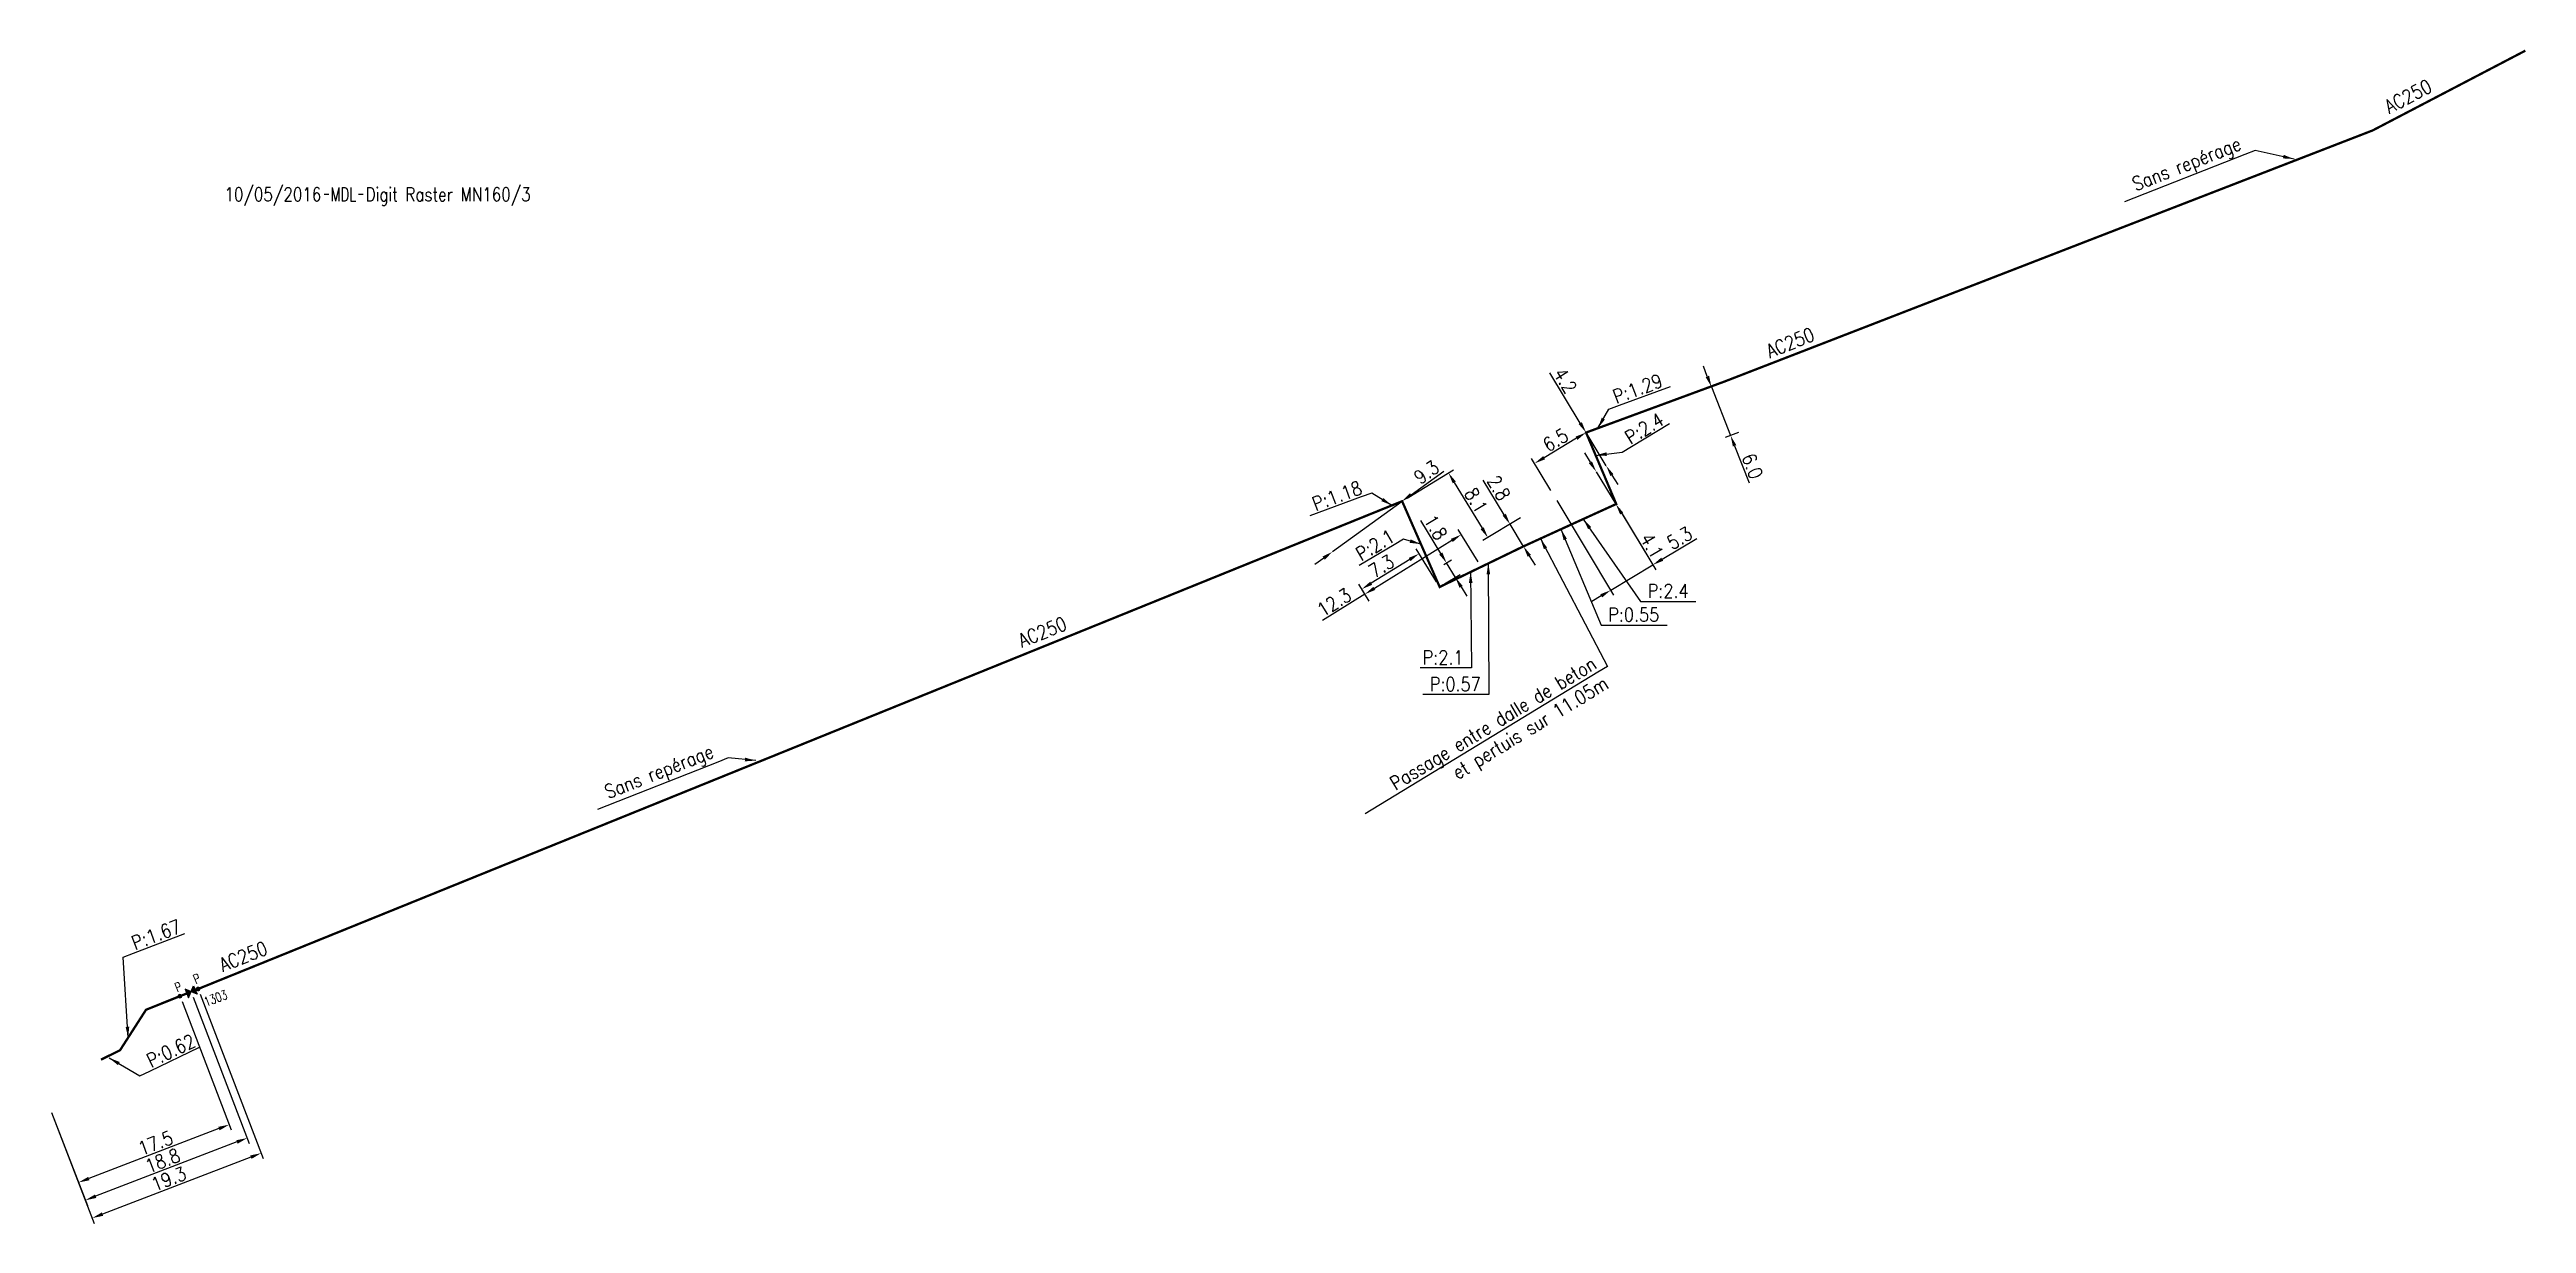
# Model space of a CAD drawing. Header units: millimetres. Extents: x 150994 to 152000, y 121010 to 122000.
# Drawn here: x 150994.4 to 151262.8, y 121872.9 to 122000.1 of the extents above; entities that cross this region are included whole.
import ezdxf
from ezdxf.enums import TextEntityAlignment as Align

# ---------------------------------------------------------------- set-up
doc = ezdxf.new("R2010")
doc.units = ezdxf.units.MM
doc.layers.get('0').update_dxf_attribs({"linetype": 'CONTINUOUS'})
for name, color, linetype in [('G_120', 4, 'CONTINUOUS'), ('G_300', 7, 'CONTINUOUS'), ('G_420', 7, 'CONTINUOUS'), ('G_910', 7, 'CONTINUOUS')]:
    doc.layers.add(name, color=color, linetype=linetype)
doc.styles.add('G_ROMANS', font='ROMANS.SHX', dxfattribs={"width": 0.75})
doc.styles.get("Standard").update_dxf_attribs({"font": 'romans.shx', "width": 0.85})
doc.linetypes.add('G_typB_AP', pattern='A,5,-0.3,["o",Standard,S=1.5,R=0,X=0,Y=-0.5],-1.65', length=6.95)
doc.dimstyles.get("Standard").update_dxf_attribs({"dimtxt": 1.5, "dimasz": 1.2, "dimexe": 0.625, "dimexo": 0.625, "dimgap": 0.25, "dimtad": 1, "dimdec": 1, "dimzin": 0, "dimdsep": 46, "dimtxsty": 'Standard', "dimcen": -0.5, "dimadec": 0, "dimazin": 0, "dimtfac": 1, "dimtdec": 1, "dimtmove": 0, "dimatfit": 3, "dimfxl": 0, "dimtolj": 1, "dimtzin": 0, "dimarcsym": 0})

msp = doc.modelspace()

# ---------------------------------------------------------------- texts
at = {"layer": 'G_120', "linetype": 'Continuous', "char_height": 1.5}
for s, insert, attachment_point, rotation in [('\\A1;AC250', (151247.23, 121994.47), 1, 27.5894), ('\\A1;Sans repérage', (151231.49, 121990.73), 3, 21.5438), ('\\A1;AC250', (151180.24, 121968.06), 1, 21.7138), ('\\A1;P:1.29', (151163.65, 121963.14), 1, 20.2073), ('\\A1;P:2.4', (151164.94, 121958.56), 1, 31.3329), ('\\A1;P:1.18', (151131.08, 121951.52), 1, 20.2073), ('\\A1;P:2.1', (151139.56, 121948.21), 3, 30.8062), ('\\A1;AC250', (151099.22, 121936.72), 1, 21.7138), ('\\A1;Passage entre dalle de beton\\Pet pertuis sur 11.05m', (151163.74, 121930.59), 9, 31.3329), ('\\A1;Sans repérage', (151065.98, 121924.88), 3, 21.5438), ('\\A1;P:1.67', (151003.66, 121902.54), 7, 20.7812), ('\\A1;AC250', (151012.62, 121901.55), 1, 21.7138), ('\\A1;P:0.62', (151005.41, 121889.78), 7, 25.5934)]:
    msp.add_mtext(s, dxfattribs=dict(at, insert=insert, attachment_point=attachment_point, rotation=rotation))
for s, insert, attachment_point in [('\\A1;P:2.4', (151167.59, 121942.21), 1), ('\\A1;P:0.55', (151163.32, 121939.64), 1), ('\\A1;P:2.1', (151147.63, 121935), 3), ('\\A1;P:0.57', (151149.5, 121932.11), 3)]:
    msp.add_mtext(s, dxfattribs=dict(at, insert=insert, attachment_point=attachment_point))

# ---------------------------------------------------------------- blocks, each defined once
blk = doc.blocks.new('*D1')
at = {"layer": 'G_120', "color": 0, "linetype": 'Continuous', "lineweight": -2, "transparency": 16777216}
for p, q in [((151174.05, 121964.7), (151173.62, 121965.82)), ((151175.36, 121963.93), (151173.91, 121963.36)), ((151174.49, 121963.59), (151176.57, 121958.3)), ((151177.43, 121958.64), (151175.99, 121958.07)), ((151177.01, 121957.19), (151178.58, 121953.17))]:
    blk.add_line(p, q, dxfattribs=at)
at = {"layer": 'G_120', "color": 0, "linetype": 'Continuous', "transparency": 16777216}
for points in [[(151174.24, 121964.78), (151173.87, 121964.63), (151174.49, 121963.59)], [(151177.19, 121957.26), (151176.82, 121957.11), (151176.57, 121958.3)]]:
    blk.add_solid(points, dxfattribs=at)
at = {"layer": 'G_120', "color": 0, "linetype": 'Continuous', "transparency": 16777216, "insert": (151178.94, 121954.99), "char_height": 1.5, "attachment_point": 5, "rotation": 291.4304}
blk.add_mtext('\\A1;6.0', dxfattribs=at)
blk = doc.blocks.new('GIS_MODF')
at = {"color": 0, "linetype": 'Continuous', "flags": 128}
for points in [[(-2.18, -0.01), (-1.68, -0.01)], [(1.52, -0.01), (2.02, -0.01)]]:
    blk.add_lwpolyline(points, dxfattribs=at)
at = {"color": 0, "linetype": 'Continuous', "width": 0.5}
blk.add_attdef('DATE', text='', height=1.5, dxfattribs=at).set_placement((-2.5, -0.8), align=Align.RIGHT)
at = {"color": 0, "linetype": 'Continuous', "width": 1.771291}
blk.add_attdef('USER', text='', height=1.5, dxfattribs=at).set_placement((-1.51, -0.8), (1.28, -0.8), align=Align.FIT)
at = {"color": 0, "linetype": 'Continuous', "width": 0.5}
blk.add_attdef('DESC', (2.29, -0.8), '', height=1.5, dxfattribs=at)
blk = doc.blocks.new('G_300_04')
at = {"linetype": 'Continuous'}
h = blk.add_hatch(color=0, dxfattribs=at)
h.paths.add_polyline_path([(-0.5, 0.5), (-0.5, -0.5), (0, 0)])
h.paths.add_polyline_path([(0.5, 0.5), (0, 0), (0.5, -0.5)])
at = {"color": 0, "linetype": 'Continuous', "flags": 128}
blk.add_lwpolyline([(-0.5, -0.5), (0.5, 0.5), (0.5, -0.5), (-0.5, 0.5)], close=True, dxfattribs=at)
at = {"color": 0, "linetype": 'Continuous', "width": 0.75}
blk.add_attdef('NUM', text='', height=1, dxfattribs=at).set_placement((0, 1.79), align=Align.MIDDLE_CENTER)
at = {"color": 0, "linetype": 'Continuous', "width": 0.75, "flags": 3}
for tag, p in [('DEF_LEG', (0, -2.17)), ('DEF_COUP', (0, -4.67)), ('DEF_TYPE', (0, -7.17))]:
    blk.add_attdef(tag, text='', height=1.2, dxfattribs=at).set_placement(p, align=Align.MIDDLE)
blk = doc.blocks.new('*D3')
at = {"layer": 'G_300', "color": 0, "linetype": 'Continuous', "lineweight": -2, "transparency": 16777216}
for p, q in [((151009.99, 121897.44), (151016.07, 121881.6)), ((150994.65, 121884.95), (150998.52, 121874.86)), ((151014.73, 121881.75), (150999.42, 121875.87))]:
    blk.add_line(p, q, dxfattribs=at)
at = {"layer": 'G_300', "color": 0, "linetype": 'Continuous', "transparency": 16777216}
for points in [[(151014.66, 121881.94), (151014.8, 121881.56), (151015.85, 121882.18)], [(150999.35, 121876.06), (150999.49, 121875.68), (150998.3, 121875.44)]]:
    blk.add_solid(points, dxfattribs=at)
at = {"layer": 'G_300', "color": 0, "linetype": 'Continuous', "transparency": 16777216, "insert": (151006.68, 121879.73), "char_height": 1.5, "attachment_point": 5, "rotation": 21.0072}
blk.add_mtext('\\A1;18.8', dxfattribs=at)
blk = doc.blocks.new('*D4')
at = {"layer": 'G_120', "color": 0, "linetype": 'Continuous', "lineweight": -2, "transparency": 16777216}
for p, q in [((151157.74, 121951.26), (151163.9, 121941.01)), ((151164.5, 121950.35), (151168.46, 121943.75)), ((151169.17, 121944.9), (151172.92, 121947.15)), ((151163.58, 121941.54), (151168.14, 121944.28)), ((151162.55, 121940.93), (151161.52, 121940.31))]:
    blk.add_line(p, q, dxfattribs=at)
at = {"layer": 'G_120', "color": 0, "linetype": 'Continuous', "transparency": 16777216}
for points in [[(151169.06, 121945.07), (151169.27, 121944.73), (151168.14, 121944.28)], [(151162.45, 121941.1), (151162.65, 121940.75), (151163.58, 121941.54)]]:
    blk.add_solid(points, dxfattribs=at)
at = {"layer": 'G_120', "color": 0, "linetype": 'Continuous', "transparency": 16777216, "insert": (151171.04, 121947.19), "char_height": 1.5, "attachment_point": 5, "rotation": 30.982}
blk.add_mtext('\\A1;5.3', dxfattribs=at)
blk = doc.blocks.new('*D5')
at = {"layer": 'G_120', "color": 0, "linetype": 'Continuous', "lineweight": -2, "transparency": 16777216}
for p, q in [((151157.1, 121952.33), (151155.01, 121955.81)), ((151159.88, 121958), (151156.36, 121955.89))]:
    blk.add_line(p, q, dxfattribs=at)
at = {"layer": 'G_120', "color": 0, "linetype": 'Continuous', "transparency": 16777216}
for points in [[(151159.77, 121958.18), (151159.98, 121957.83), (151160.91, 121958.62)], [(151156.26, 121956.07), (151156.46, 121955.72), (151155.33, 121955.28)]]:
    blk.add_solid(points, dxfattribs=at)
at = {"layer": 'G_120', "color": 0, "linetype": 'Continuous', "transparency": 16777216, "insert": (151157.6, 121957.81), "char_height": 1.5, "attachment_point": 5, "rotation": 30.982}
blk.add_mtext('\\A1;6.5', dxfattribs=at)
blk = doc.blocks.new('*D6')
at = {"layer": 'G_120', "color": 0, "linetype": 'Continuous', "lineweight": -2, "transparency": 16777216}
for p, q in [((151160.28, 121959.65), (151156.97, 121965.08)), ((151163.09, 121955.03), (151160.91, 121958.62)), ((151163.71, 121954.01), (151164.34, 121952.98))]:
    blk.add_line(p, q, dxfattribs=at)
at = {"layer": 'G_120', "color": 0, "linetype": 'Continuous', "transparency": 16777216}
for points in [[(151160.45, 121959.75), (151160.11, 121959.54), (151160.91, 121958.62)], [(151163.88, 121954.11), (151163.54, 121953.91), (151163.09, 121955.03)]]:
    blk.add_solid(points, dxfattribs=at)
at = {"layer": 'G_120', "color": 0, "linetype": 'Continuous', "transparency": 16777216, "insert": (151158.65, 121964.25), "char_height": 1.5, "attachment_point": 5, "rotation": 301.3329}
blk.add_mtext('\\A1;4.2', dxfattribs=at)
blk = doc.blocks.new('*D7')
at = {"layer": 'G_120', "color": 0, "linetype": 'Continuous', "lineweight": -2, "transparency": 16777216}
for p, q in [((151141.8, 121944.87), (151137.63, 121942.29)), ((151144.72, 121942.43), (151142.49, 121946.03)), ((151137.42, 121940.35), (151136.28, 121942.19))]:
    blk.add_line(p, q, dxfattribs=at)
at = {"layer": 'G_120', "color": 0, "linetype": 'Continuous', "transparency": 16777216}
for points in [[(151141.69, 121945.04), (151141.9, 121944.7), (151142.82, 121945.5)], [(151137.52, 121942.46), (151137.73, 121942.12), (151136.61, 121941.66)]]:
    blk.add_solid(points, dxfattribs=at)
at = {"layer": 'G_120', "color": 0, "linetype": 'Continuous', "transparency": 16777216, "insert": (151138.73, 121944.14), "char_height": 1.5, "attachment_point": 5, "rotation": 31.7459}
blk.add_mtext('\\A1;7.3', dxfattribs=at)
blk = doc.blocks.new('*D8')
at = {"layer": 'G_120', "color": 0, "linetype": 'Continuous', "lineweight": -2, "transparency": 16777216}
for p, q in [((151161.38, 121955.4), (151160.76, 121956.43)), ((151162.01, 121954.38), (151164.14, 121950.87)), ((151163.64, 121950.56), (151163.61, 121950.54)), ((151164.77, 121949.84), (151167.94, 121944.64))]:
    blk.add_line(p, q, dxfattribs=at)
at = {"layer": 'G_120', "color": 0, "linetype": 'Continuous', "transparency": 16777216}
for points in [[(151161.55, 121955.5), (151161.21, 121955.3), (151162.01, 121954.38)], [(151164.94, 121949.94), (151164.6, 121949.74), (151164.14, 121950.87)]]:
    blk.add_solid(points, dxfattribs=at)
at = {"layer": 'G_120', "color": 0, "linetype": 'Continuous', "transparency": 16777216, "insert": (151168.06, 121946.35), "char_height": 1.5, "attachment_point": 5, "rotation": 301.3329}
blk.add_mtext('\\A1;4.1', dxfattribs=at)
blk = doc.blocks.new('*D9')
at = {"layer": 'G_120', "color": 0, "linetype": 'Continuous', "lineweight": -2, "transparency": 16777216}
for p, q in [((151145.16, 121945.53), (151142.99, 121949.1)), ((151145.51, 121944.33), (151146.32, 121944.83)), ((151145.58, 121942.22), (151147.28, 121943.25)), ((151146.75, 121942.93), (151145.79, 121944.5)), ((151147.37, 121941.9), (151147.99, 121940.88))]:
    blk.add_line(p, q, dxfattribs=at)
at = {"layer": 'G_120', "color": 0, "linetype": 'Continuous', "transparency": 16777216}
for points in [[(151145.34, 121945.63), (151144.99, 121945.42), (151145.79, 121944.5)], [(151147.54, 121942.01), (151147.2, 121941.8), (151146.75, 121942.93)]]:
    blk.add_solid(points, dxfattribs=at)
at = {"layer": 'G_120', "color": 0, "linetype": 'Continuous', "transparency": 16777216, "insert": (151144.62, 121948.35), "char_height": 1.5, "attachment_point": 5, "rotation": 301.3329}
blk.add_mtext('\\A1;1.8', dxfattribs=at)
blk = doc.blocks.new('*D10')
at = {"layer": 'G_120', "color": 0, "linetype": 'Continuous', "lineweight": -2, "transparency": 16777216}
for p, q in [((151141.95, 121951.89), (151145.49, 121954.45)), ((151133.45, 121945.72), (151140.98, 121951.18)), ((151132.48, 121945.02), (151131.51, 121944.31))]:
    blk.add_line(p, q, dxfattribs=at)
at = {"layer": 'G_120', "color": 0, "linetype": 'Continuous', "transparency": 16777216}
for points in [[(151141.83, 121952.05), (151142.07, 121951.72), (151140.98, 121951.18)], [(151132.36, 121945.18), (151132.6, 121944.85), (151133.45, 121945.72)]]:
    blk.add_solid(points, dxfattribs=at)
at = {"layer": 'G_120', "color": 0, "linetype": 'Continuous', "transparency": 16777216, "insert": (151143.62, 121954.33), "char_height": 1.5, "attachment_point": 5, "rotation": 35.953}
blk.add_mtext('\\A1;9.3', dxfattribs=at)
blk = doc.blocks.new('*D11')
at = {"layer": 'G_120', "color": 0, "linetype": 'Continuous', "lineweight": -2, "transparency": 16777216}
for p, q in [((151152.05, 121949.72), (151149.77, 121953.45)), ((151154.13, 121946.29), (151152.67, 121948.69)), ((151154.75, 121945.27), (151155.38, 121944.24))]:
    blk.add_line(p, q, dxfattribs=at)
at = {"layer": 'G_120', "color": 0, "linetype": 'Continuous', "transparency": 16777216}
for points in [[(151152.22, 121949.82), (151151.87, 121949.61), (151152.67, 121948.69)], [(151154.93, 121945.37), (151154.58, 121945.16), (151154.13, 121946.29)]]:
    blk.add_solid(points, dxfattribs=at)
at = {"layer": 'G_120', "color": 0, "linetype": 'Continuous', "transparency": 16777216, "insert": (151151.45, 121952.62), "char_height": 1.5, "attachment_point": 5, "rotation": 301.3329}
blk.add_mtext('\\A1;2.8', dxfattribs=at)
blk = doc.blocks.new('*D12')
at = {"layer": 'G_120', "color": 0, "linetype": 'Continuous', "lineweight": -2, "transparency": 16777216}
for p, q in [((151141.51, 121951.51), (151146.54, 121954.57)), ((151146.63, 121953.22), (151149.65, 121948.26)), ((151153.82, 121949.39), (151149.74, 121946.91))]:
    blk.add_line(p, q, dxfattribs=at)
at = {"layer": 'G_120', "color": 0, "linetype": 'Continuous', "transparency": 16777216}
for points in [[(151146.8, 121953.32), (151146.46, 121953.12), (151146.01, 121954.24)], [(151149.82, 121948.36), (151149.48, 121948.15), (151150.28, 121947.23)]]:
    blk.add_solid(points, dxfattribs=at)
at = {"layer": 'G_120', "color": 0, "linetype": 'Continuous', "transparency": 16777216, "insert": (151149, 121951.26), "char_height": 1.5, "attachment_point": 5, "rotation": 301.3329}
blk.add_mtext('\\A1;8.1', dxfattribs=at)
blk = doc.blocks.new('*D13')
at = {"layer": 'G_300', "color": 0, "linetype": 'Continuous', "lineweight": -2, "transparency": 16777216}
for p, q in [((151008.78, 121896.96), (151014.12, 121883.05)), ((150994.65, 121884.95), (150997.79, 121876.77)), ((151012.78, 121883.2), (150998.68, 121877.79))]:
    blk.add_line(p, q, dxfattribs=at)
at = {"layer": 'G_300', "color": 0, "linetype": 'Continuous', "transparency": 16777216}
for points in [[(151012.71, 121883.39), (151012.85, 121883.01), (151013.9, 121883.63)], [(150998.61, 121877.97), (150998.75, 121877.6), (150997.56, 121877.36)]]:
    blk.add_solid(points, dxfattribs=at)
at = {"layer": 'G_300', "color": 0, "linetype": 'Continuous', "transparency": 16777216, "insert": (151005.9, 121881.63), "char_height": 1.5, "attachment_point": 5, "rotation": 21.0072}
blk.add_mtext('\\A1;17.5', dxfattribs=at)
blk = doc.blocks.new('G_300_12')
at = {"color": 0, "linetype": 'Continuous', "const_width": 0.248, "flags": 128}
blk.add_lwpolyline([(-0.13, 0, 1), (0.13, 0, 1)], format="xyb", close=True, dxfattribs=at)
at = {"linetype": 'Continuous', "style": 'G_ROMANS', "width": 0.75}
blk.add_attdef('P', text='', height=1, dxfattribs=at).set_placement((0, 1.24), align=Align.MIDDLE_CENTER)
at = {"color": 0, "linetype": 'Continuous', "width": 0.75, "flags": 3}
for tag, p in [('DEF_LEG', (0, -5)), ('DEF_COUP', (0, -7.5)), ('DEF_TYPE', (0, -10))]:
    blk.add_attdef(tag, text='', height=1.2, dxfattribs=at).set_placement(p, align=Align.MIDDLE)
blk = doc.blocks.new('*D15')
at = {"layer": 'G_300', "color": 0, "linetype": 'Continuous', "lineweight": -2, "transparency": 16777216}
for p, q in [((151010.75, 121897.75), (151017.58, 121879.95)), ((150994.65, 121884.95), (150999.27, 121872.92)), ((151016.24, 121880.11), (151000.16, 121873.93))]:
    blk.add_line(p, q, dxfattribs=at)
at = {"layer": 'G_300', "color": 0, "linetype": 'Continuous', "transparency": 16777216}
for points in [[(151016.16, 121880.29), (151016.31, 121879.92), (151017.36, 121880.54)], [(151000.09, 121874.12), (151000.23, 121873.75), (150999.04, 121873.5)]]:
    blk.add_solid(points, dxfattribs=at)
at = {"layer": 'G_300', "color": 0, "linetype": 'Continuous', "transparency": 16777216, "insert": (151007.34, 121877.76), "char_height": 1.5, "attachment_point": 5, "rotation": 21.0072}
blk.add_mtext('\\A1;19.3', dxfattribs=at)
blk = doc.blocks.new('*D114')
at = {"layer": 'G_420', "color": 0, "linetype": 'Continuous', "lineweight": -2, "transparency": 16777216}
for p, q in [((151149.21, 121944.6), (151147.05, 121948.1)), ((151146.36, 121946.93), (151137.97, 121941.74)), ((151136.95, 121941.11), (151132.35, 121938.26)), ((151137.13, 121940.82), (151136.62, 121941.64))]:
    blk.add_line(p, q, dxfattribs=at)
at = {"layer": 'G_420', "color": 0, "linetype": 'Continuous', "transparency": 16777216}
for points in [[(151146.26, 121947.1), (151146.47, 121946.76), (151147.38, 121947.56)], [(151137.86, 121941.91), (151138.07, 121941.57), (151136.95, 121941.11)]]:
    blk.add_solid(points, dxfattribs=at)
at = {"layer": 'G_420', "color": 0, "linetype": 'Continuous', "transparency": 16777216, "insert": (151133.61, 121940.22), "char_height": 1.5, "attachment_point": 5, "rotation": 31.7459}
blk.add_mtext('\\A1;12.3', dxfattribs=at)

# ---------------------------------------------------------------- dimensions: what is measured, and where the dimension line sits
at = {"layer": 'G_120', "linetype": 'Continuous'}
for base, p1, p2, angle, picture, middle in [((151163.09, 121955.03), (151160.91, 121958.62), (151163.09, 121955.03), 121.3329, '*D6', (151157.8, 121963.73)), ((151155.33, 121955.28), (151160.91, 121958.62), (151157.42, 121951.79), 30.982, '*D5', (151158.12, 121956.95)), ((151133.45, 121945.72), (151140.98, 121951.18), (151133.45, 121945.72), 35.953, '*D10', (151144.2, 121953.52)), ((151162.01, 121954.38), (151164.18, 121950.88), (151162.01, 121954.38), 301.3329, '*D8', (151167.21, 121945.83)), ((151152.67, 121948.69), (151154.13, 121946.29), (151152.67, 121948.69), 301.3329, '*D11', (151150.6, 121952.1)), ((151163.58, 121941.54), (151164.18, 121950.88), (151157.42, 121951.79), 30.982, '*D4', (151171.56, 121946.33)), ((151145.79, 121944.5), (151145.05, 121941.89), (151144.98, 121944.01), 301.3329, '*D9', (151143.76, 121947.83)), ((151136.61, 121941.66), (151145.05, 121941.89), (151137.74, 121939.82), 31.7459, '*D7', (151139.25, 121943.29))]:
    dim = msp.add_linear_dim(base=base, p1=p1, p2=p2, angle=angle, dimstyle='Standard', override={"dimatfit": 0}, dxfattribs=at)
    dim.commit()
    dim.dimension.update_dxf_attribs({"geometry": picture, "text_midpoint": middle, "dimtype": 160})
for base, p1, p2, angle, text, picture, middle in [((151176.57, 121958.3), (151175.94, 121964.16), (151178.01, 121958.87), 111.4304, '6.0', '*D1', (151178.01, 121954.62)), ((151150.28, 121947.23), (151140.98, 121951.18), (151154.35, 121949.72), 121.3329, '8.1', '*D12', (151148.14, 121950.74))]:
    dim = msp.add_linear_dim(base=base, p1=p1, p2=p2, angle=angle, text=text, dimstyle='Standard', override={"dimatfit": 0}, dxfattribs=at)
    dim.commit()
    dim.dimension.update_dxf_attribs({"geometry": picture, "text_midpoint": middle, "dimtype": 160})
at = {"layer": 'G_300', "linetype": 'Continuous'}
dim = msp.add_linear_dim(base=(150999.04, 121873.5), p1=(151010.52, 121898.33), p2=(150994.42, 121885.53), angle=21.0072, text='19.3', dimstyle='Standard', override={"dimatfit": 0}, dxfattribs=at)
dim.commit()
dim.dimension.update_dxf_attribs({"geometry": '*D15', "text_midpoint": (151007.7, 121876.83), "dimtype": 160})
for base, p1, picture, middle in [((150998.3, 121875.44), (151009.76, 121898.03), '*D3', (151007.04, 121878.8)), ((150997.56, 121877.36), (151008.55, 121897.55), '*D13', (151006.26, 121880.7))]:
    dim = msp.add_linear_dim(base=base, p1=p1, p2=(150994.42, 121885.53), angle=21.0072, dimstyle='Standard', override={"dimatfit": 0}, dxfattribs=at)
    dim.commit()
    dim.dimension.update_dxf_attribs({"geometry": picture, "text_midpoint": middle, "dimtype": 160})
at = {"layer": 'G_420', "linetype": 'Continuous'}
dim = msp.add_linear_dim(base=(151136.95, 121941.11), p1=(151149.54, 121944.07), p2=(151137.45, 121940.29), angle=31.7459, dimstyle='Standard', dxfattribs=at)
dim.commit()
dim.dimension.update_dxf_attribs({"geometry": '*D114', "text_midpoint": (151134.14, 121939.37), "dimtype": 160})

# ---------------------------------------------------------------- linework, layer by layer
at = {"layer": 'G_120', "linetype": 'G_typB_AP', "ltscale": 0.5, "const_width": 0.25, "flags": 128}
for points in [[(151010.23, 121898.21), (151010.52, 121898.33), (151140.98, 121951.18), (151140.98, 121951.18), (151140.98, 121951.18), (151145.05, 121941.89), (151149.16, 121943.88), (151154.13, 121946.29), (151159.16, 121948.59), (151164.18, 121950.88), (151160.91, 121958.62), (151175.94, 121964.16), (151246.14, 121991.36), (151246.14, 121991.36), (151246.14, 121991.36), (151262.68, 122000)], [(151000, 121890.67), (151002.06, 121891.69), (151004.88, 121896.08), (151008.55, 121897.55), (151009.3, 121897.84)]]:
    msp.add_lwpolyline(points, dxfattribs=at)

# ---------------------------------------------------------------- block references
at = {"layer": 'G_300'}
ref = msp.add_blockref('G_300_12', (151010.52, 121898.33), dxfattribs=dict(at, rotation=21.7278749780284))
ref.add_attrib('P', 'P', dxfattribs={"layer": '0', "linetype": 'Continuous', "height": 1, "rotation": 21.7279, "style": 'G_ROMANS', "width": 0.75}).set_placement((151010.38, 121899.44), align=Align.MIDDLE_CENTER)
ref = msp.add_blockref('G_300_12', (151008.55, 121897.55), dxfattribs=dict(at, rotation=21.7278749780284))
ref.add_attrib('P', 'P', dxfattribs={"layer": '0', "linetype": 'Continuous', "height": 1, "rotation": 21.7279, "style": 'G_ROMANS', "width": 0.75}).set_placement((151008.37, 121898.55), align=Align.MIDDLE_CENTER)
ref = msp.add_blockref('G_300_04', (151009.76, 121898.03), dxfattribs=dict(at, rotation=21.72787497528619))
ref.add_attrib('NUM', '1303', dxfattribs={"layer": '0', "color": 0, "linetype": 'Continuous', "height": 1, "rotation": 20.1084, "width": 0.75}).set_placement((151012.42, 121897.33), align=Align.MIDDLE_CENTER)
at = {"layer": 'G_910', "color": 7}
ref = msp.add_blockref('GIS_MODF', (151026.37, 121984.48), dxfattribs=at)
ref.add_attrib('DATE', '10/05/2016', dxfattribs={"layer": '0', "color": 0, "linetype": 'Continuous', "height": 1.5, "width": 0.8}).set_placement((151023.87, 121983.68), align=Align.RIGHT)
ref.add_attrib('USER', 'MDL', dxfattribs={"layer": '0', "color": 0, "linetype": 'Continuous', "height": 1.5, "width": 0.638826}).set_placement((151024.86, 121983.68), (151027.65, 121983.68), align=Align.FIT)
ref.add_attrib('DESC', 'Digit Raster MN160/3', (151028.66, 121983.68), dxfattribs={"layer": '0', "color": 0, "linetype": 'Continuous', "height": 1.5, "width": 0.8})

msp.set_redraw_order([(e.dxf.handle, doc.entitydb.next_handle()) for e in msp.query("TEXT MTEXT ATTDEF DIMENSION ARC_DIMENSION")])  # texts and dimensions are drawn at this point

# ---------------------------------------------------------------- leaders
at = {"layer": 'G_120', "linetype": 'Continuous', "annotation_type": 0, "has_hookline": 1}
for points, hookline_direction, text_width, horizontal_direction in [([(151237.63, 121988.26), (151233.42, 121989.2), (151232.3, 121988.76)], 1, 13.78, (0.930137, 0.367212, 0)), ([(151162.18, 121959.09), (151163.39, 121961.17), (151164.52, 121961.59)], 0, 5.65, (0.938449, 0.345418, 0)), ([(151161.95, 121956.15), (151164.81, 121956.48), (151165.84, 121957.1)], 0, 4.55, (0.85416, 0.52001, 0)), ([(151139.86, 121950.73), (151137.68, 121952.07), (151136.56, 121951.66)], 1, 5.71, (0.938449, 0.345418, 0)), ([(151143.01, 121946.54), (151141.13, 121947.06), (151140.1, 121946.45)], 1, 4.13, (0.858905, 0.512136, 0)), ([(151070.97, 121923.08), (151067.97, 121923.36), (151066.85, 121922.92)], 1, 13.78, (0.930137, 0.367212, 0))]:
    msp.add_leader(points, dimstyle='Standard', override={"dimatfit": 0}, dxfattribs=dict(at, hookline_direction=hookline_direction, text_width=text_width, horizontal_direction=horizontal_direction))
for points, hookline_direction, text_width in [([(151158.19, 121948.15), (151162.55, 121937.76), (151163.75, 121937.76)], 0, 5.71), ([(151160.61, 121949.25), (151166.82, 121940.33), (151168.02, 121940.33)], 0, 4.55), ([(151148.4, 121943.52), (151148.51, 121933.11), (151147.31, 121933.11)], 1, 4.13), ([(151150.32, 121944.45), (151150.38, 121930.23), (151149.18, 121930.23)], 1, 5.71)]:
    msp.add_leader(points, dimstyle='Standard', override={"dimatfit": 0}, dxfattribs=dict(at, hookline_direction=hookline_direction, text_width=text_width))
for points, hookline_direction, text_width, horizontal_direction in [([(151155.96, 121947.13), (151163.22, 121933.27), (151162.19, 121932.64)], 1, 29.26, (0.85416, 0.52001, 0)), ([(151002.94, 121893.03), (151002.4, 121901.79), (151003.52, 121902.21)], 0, 5.71, (0.934942, 0.354801, 0)), ([(151000.89, 121890.85), (151004.21, 121888.93), (151005.29, 121889.44)], 0, 5.71, (0.901882, 0.431982, 0))]:
    msp.add_leader(points, dimstyle='Standard', dxfattribs=dict(at, hookline_direction=hookline_direction, text_width=text_width, horizontal_direction=horizontal_direction))

doc.saveas('drawing.dxf')
